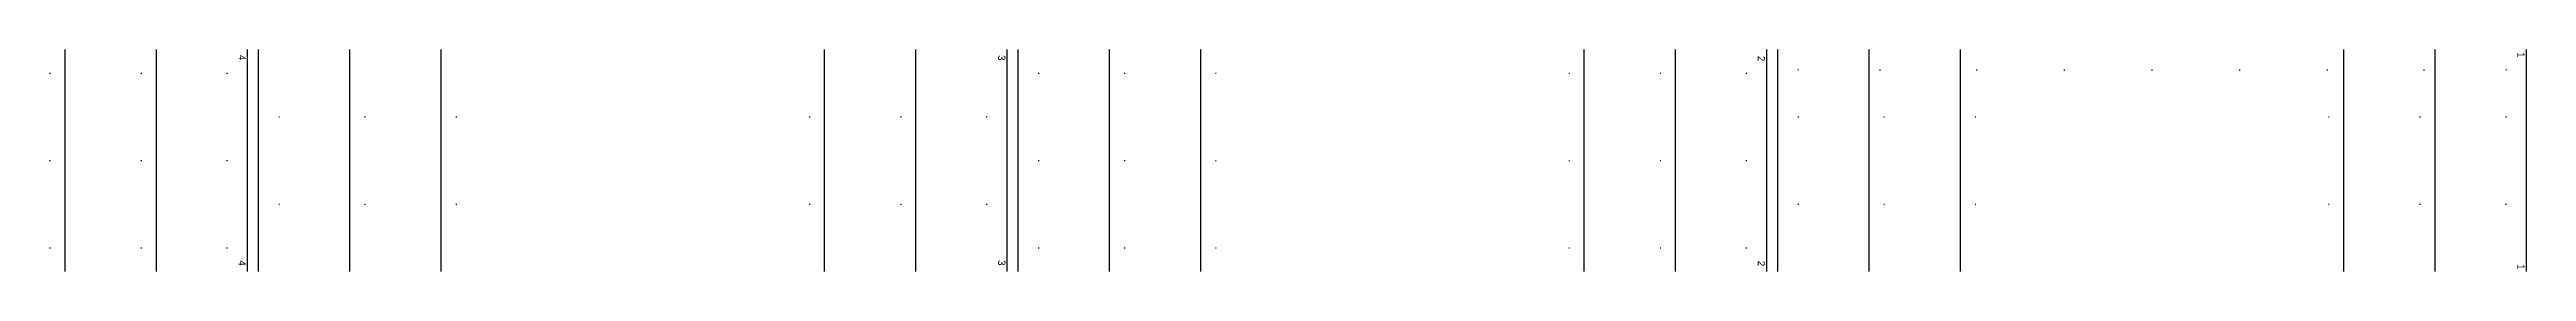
# Model space of a CAD drawing. Header units: millimetres. Extents: x 0 to 3072, y 0 to 988.
# Drawn here: x 1457 to 2135, y 771 to 832 of the extents above; entities that cross this region are included whole.
import ezdxf

# ---------------------------------------------------------------- set-up
doc = ezdxf.new("R2010")
doc.units = ezdxf.units.MM
for name, color, linetype in [('CUTME', 1, 'Continuous'), ('PEN1', 5, 'Continuous'), ('PEN2', 95, 'Continuous'), ('PENME', 3, 'Continuous'), ('TEXT', 7, 'Continuous')]:
    doc.layers.add(name, color=color, linetype=linetype)

msp = doc.modelspace()

# ---------------------------------------------------------------- texts
at = {"layer": 'TEXT', "ltscale": 22}
for s, p in [('4', (1508.528, 830.657)), ('3', (1716.528, 830.605)), ('2', (1924.528, 830.402)), ('1', (2132.528, 831.428)), ('4', (1508.528, 774.226)), ('3', (1716.528, 774.3)), ('2', (1924.528, 774.107)), ('1', (2132.528, 773.201))]:
    msp.add_text(s, height=2, rotation=270, dxfattribs=at).set_placement(p)

# ---------------------------------------------------------------- linework, layer by layer
at = {"layer": 'CUTME', "ltscale": 22}
for p, q in [((1511.028, 771.156), (1511.028, 832.156)), ((1719.028, 771.156), (1719.028, 832.156)), ((1927.028, 771.156), (1927.028, 832.156)), ((2135.028, 771.156), (2135.028, 832.156))]:
    msp.add_line(p, q, dxfattribs=at)
at = {"layer": 'PEN1', "ltscale": 22}
for p, q in [((1514.028, 771.156), (1514.028, 832.156)), ((1722.028, 771.156), (1722.028, 832.156)), ((1930.028, 771.156), (1930.028, 832.156))]:
    msp.add_line(p, q, dxfattribs=at)
at = {"layer": 'PEN2', "ltscale": 22}
for p, q in [((1461.028, 771.156), (1461.028, 832.156)), ((1486.028, 771.156), (1486.028, 832.156)), ((1539.028, 771.156), (1539.028, 832.156)), ((1564.028, 771.156), (1564.028, 832.156)), ((1669.028, 771.156), (1669.028, 832.156)), ((1694.028, 771.156), (1694.028, 832.156)), ((1747.028, 771.156), (1747.028, 832.156)), ((1772.028, 771.156), (1772.028, 832.156)), ((1877.028, 771.156), (1877.028, 832.156)), ((1902.028, 771.156), (1902.028, 832.156)), ((1955.028, 771.156), (1955.028, 832.156)), ((1980.028, 771.156), (1980.028, 832.156)), ((2085.028, 771.156), (2085.028, 832.156)), ((2110.028, 771.156), (2110.028, 832.156))]:
    msp.add_line(p, q, dxfattribs=at)
at = {"layer": 'PENME', "ltscale": 22}
for p, q in [((1456.778, 825.66), (1457.028, 825.66)), ((1481.778, 825.66), (1482.028, 825.66)), ((1505.278, 825.66), (1505.528, 825.66)), ((1727.528, 825.66), (1727.778, 825.66)), ((1751.028, 825.66), (1751.278, 825.66)), ((1776.028, 825.66), (1776.278, 825.66)), ((1872.778, 825.66), (1873.028, 825.66)), ((1897.778, 825.66), (1898.028, 825.66)), ((1921.278, 825.66), (1921.528, 825.66)), ((1935.704, 826.479), (1935.528, 826.656)), ((1958.028, 826.406), (1958.028, 826.656)), ((1984.528, 826.406), (1984.528, 826.656)), ((2008.528, 826.406), (2008.528, 826.656)), ((2032.528, 826.406), (2032.528, 826.656)), ((2056.528, 826.406), (2056.528, 826.656)), ((2080.528, 826.406), (2080.528, 826.656)), ((2107.028, 826.406), (2107.028, 826.656)), ((2129.351, 826.479), (2129.528, 826.656)), ((1519.528, 813.66), (1519.778, 813.66)), ((1543.028, 813.66), (1543.278, 813.66)), ((1568.028, 813.66), (1568.278, 813.66)), ((1664.778, 813.66), (1665.028, 813.66)), ((1689.778, 813.66), (1690.028, 813.66)), ((1713.278, 813.66), (1713.528, 813.66)), ((1935.528, 813.66), (1935.778, 813.66)), ((1959.028, 813.66), (1959.278, 813.66)), ((1984.028, 813.66), (1984.278, 813.66)), ((2080.778, 813.66), (2081.028, 813.66)), ((2105.778, 813.66), (2106.028, 813.66)), ((2129.278, 813.66), (2129.528, 813.66)), ((1456.778, 801.66), (1457.028, 801.66)), ((1481.778, 801.66), (1482.028, 801.66)), ((1505.278, 801.66), (1505.528, 801.66)), ((1727.528, 801.66), (1727.778, 801.66)), ((1751.028, 801.66), (1751.278, 801.66)), ((1776.028, 801.66), (1776.278, 801.66)), ((1872.778, 801.66), (1873.028, 801.66)), ((1897.778, 801.66), (1898.028, 801.66)), ((1921.278, 801.66), (1921.528, 801.66)), ((1519.528, 789.66), (1519.778, 789.66)), ((1543.028, 789.66), (1543.278, 789.66)), ((1568.028, 789.66), (1568.278, 789.66)), ((1664.778, 789.66), (1665.028, 789.66)), ((1689.778, 789.66), (1690.028, 789.66)), ((1713.278, 789.66), (1713.528, 789.66)), ((1935.528, 789.66), (1935.778, 789.66)), ((1959.028, 789.66), (1959.278, 789.66)), ((1984.028, 789.66), (1984.278, 789.66)), ((2080.778, 789.66), (2081.028, 789.66)), ((2105.778, 789.66), (2106.028, 789.66)), ((2129.278, 789.66), (2129.528, 789.66)), ((1456.778, 777.66), (1457.028, 777.66)), ((1481.778, 777.66), (1482.028, 777.66)), ((1505.278, 777.66), (1505.528, 777.66)), ((1727.528, 777.66), (1727.778, 777.66)), ((1751.028, 777.66), (1751.278, 777.66)), ((1776.028, 777.66), (1776.278, 777.66)), ((1872.778, 777.66), (1873.028, 777.66)), ((1897.778, 777.66), (1898.028, 777.66)), ((1921.278, 777.66), (1921.528, 777.66))]:
    msp.add_line(p, q, dxfattribs=at)

msp.set_redraw_order([(e.dxf.handle, doc.entitydb.next_handle()) for e in msp.query("TEXT MTEXT ATTDEF DIMENSION ARC_DIMENSION")])  # texts and dimensions are drawn at this point

doc.saveas('drawing.dxf')
